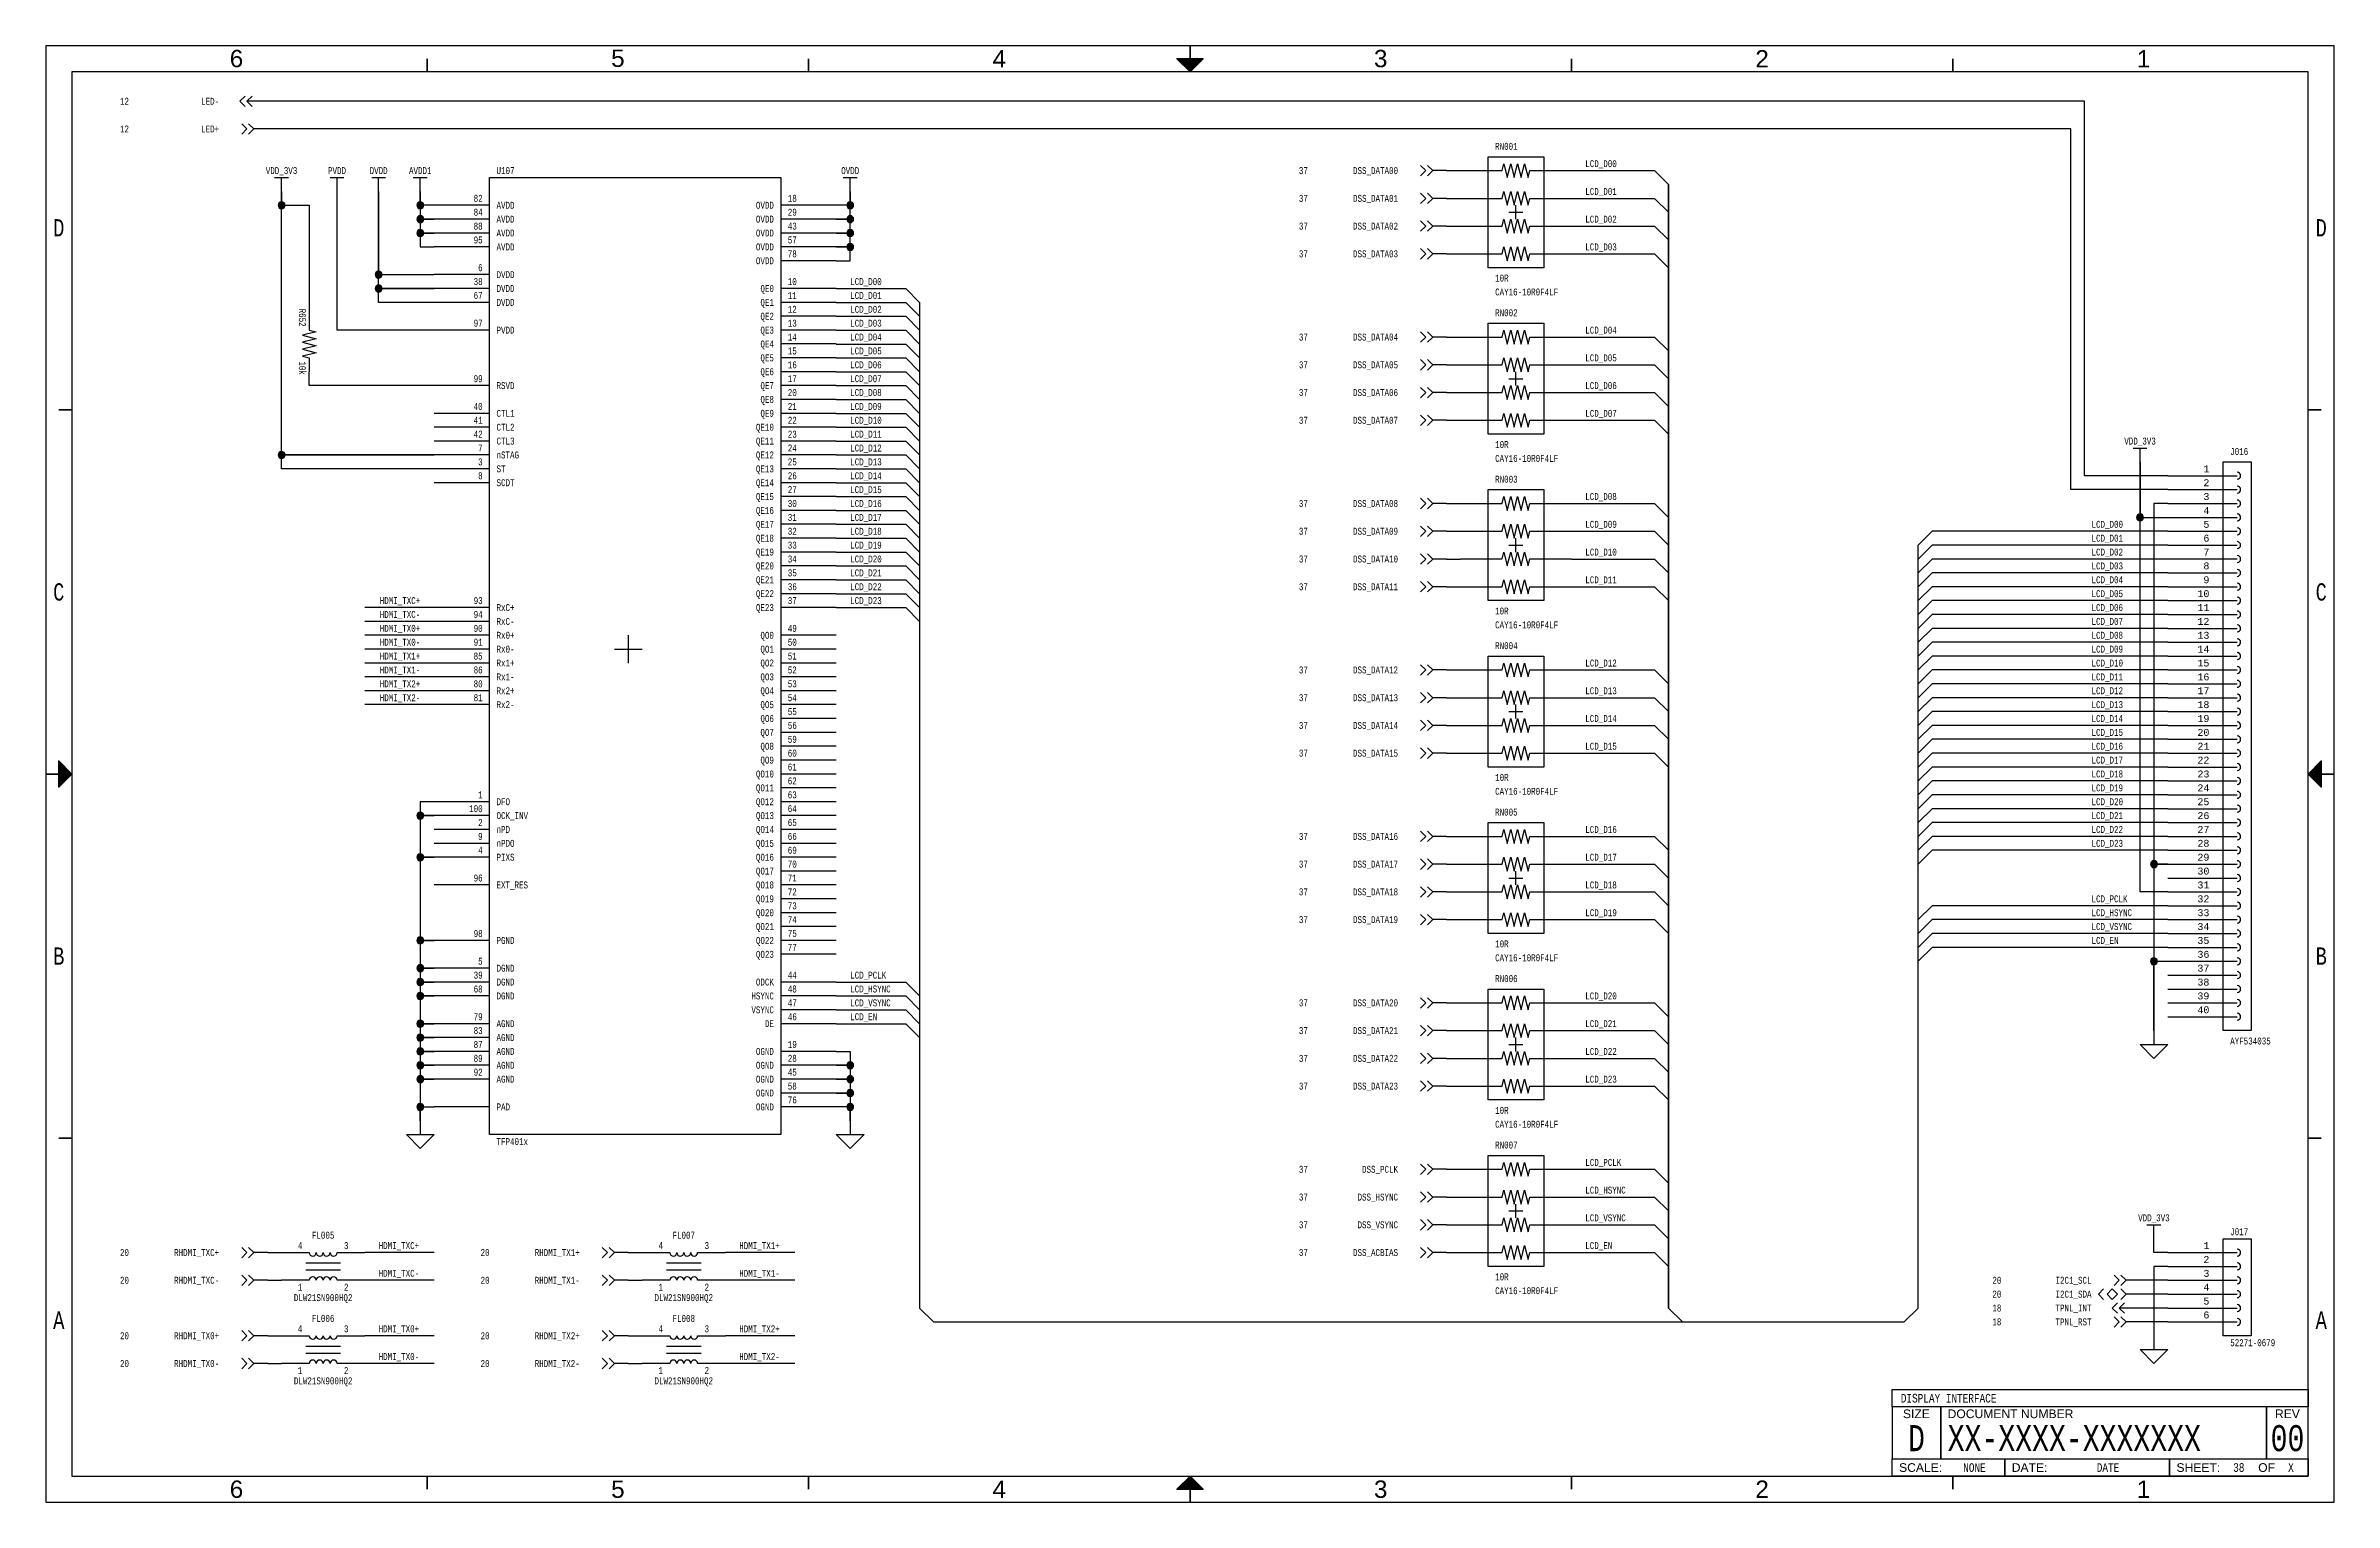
# Paper-space layout '38' of a CAD drawing. Header units: inches. Extents: x 0.2 to 16.8, y 0.2 to 10.8.
import ezdxf
from ezdxf.enums import TextEntityAlignment as Align

# ---------------------------------------------------------------- set-up
doc = ezdxf.new("R2010")
doc.units = ezdxf.units.IN
doc.header["$MEASUREMENT"] = 0
for name, color, linetype in [('BORDER', 13, 'Continuous'), ('COMPONENT', 14, 'Continuous'), ('SIGNAL', 84, 'Continuous'), ('TEXT', 252, 'Continuous')]:
    doc.layers.add(name, color=color, linetype=linetype)
doc.layers.add('BUS', color=5, linetype='Continuous', lineweight=30)
doc.styles.add('Monotxt', font='monotxt.shx')
doc.styles.add('Monotxt_75', font='monotxt.shx', dxfattribs={"width": 0.75})
doc.styles.get("Standard").update_dxf_attribs({"font": 'arial.ttf'})

psp = doc.layouts.new('38')

# ---------------------------------------------------------------- texts
at = {"layer": 'TEXT', "style": 'Monotxt_75', "width": 0.75}
for s, p in [('12', (0.85, 10.35)), ('LED-', (1.5, 10.35)), ('12', (0.85, 10.15)), ('LED+', (1.5, 10.15)), ('37', (9.35, 9.85)), ('DSS_DATA00', (10, 9.85)), ('37', (9.35, 9.65)), ('DSS_DATA01', (10, 9.65)), ('37', (9.35, 9.45)), ('DSS_DATA02', (10, 9.45)), ('37', (9.35, 9.25)), ('DSS_DATA03', (10, 9.25)), ('37', (9.35, 8.65)), ('DSS_DATA04', (10, 8.65)), ('37', (9.35, 8.45)), ('DSS_DATA05', (10, 8.45)), ('37', (9.35, 8.25)), ('DSS_DATA06', (10, 8.25)), ('37', (9.35, 8.05)), ('DSS_DATA07', (10, 8.05)), ('37', (9.35, 7.45)), ('DSS_DATA08', (10, 7.45)), ('37', (9.35, 7.25)), ('DSS_DATA09', (10, 7.25)), ('37', (9.35, 7.05)), ('DSS_DATA10', (10, 7.05)), ('HDMI_TXC+', (2.95, 6.75)), ('37', (9.35, 6.85)), ('DSS_DATA11', (10, 6.85)), ('HDMI_TXC-', (2.95, 6.65)), ('HDMI_TX0+', (2.95, 6.55)), ('HDMI_TX0-', (2.95, 6.45)), ('HDMI_TX1+', (2.95, 6.35)), ('HDMI_TX1-', (2.95, 6.25)), ('37', (9.35, 6.25)), ('DSS_DATA12', (10, 6.25)), ('HDMI_TX2+', (2.95, 6.15)), ('HDMI_TX2-', (2.95, 6.05)), ('37', (9.35, 6.05)), ('DSS_DATA13', (10, 6.05)), ('37', (9.35, 5.85)), ('DSS_DATA14', (10, 5.85)), ('37', (9.35, 5.65)), ('DSS_DATA15', (10, 5.65)), ('37', (9.35, 5.05)), ('DSS_DATA16', (10, 5.05)), ('37', (9.35, 4.85)), ('DSS_DATA17', (10, 4.85)), ('37', (9.35, 4.65)), ('DSS_DATA18', (10, 4.65)), ('37', (9.35, 4.45)), ('DSS_DATA19', (10, 4.45)), ('37', (9.35, 3.85)), ('DSS_DATA20', (10, 3.85)), ('37', (9.35, 3.65)), ('DSS_DATA21', (10, 3.65)), ('37', (9.35, 3.45)), ('DSS_DATA22', (10, 3.45)), ('37', (9.35, 3.25)), ('DSS_DATA23', (10, 3.25)), ('37', (9.35, 2.65)), ('DSS_PCLK', (10, 2.65)), ('37', (9.35, 2.45)), ('DSS_HSYNC', (10, 2.45)), ('37', (9.35, 2.25)), ('DSS_VSYNC', (10, 2.25)), ('20', (0.85, 2.05)), ('RHDMI_TXC+', (1.5, 2.05)), ('20', (3.45, 2.05)), ('RHDMI_TX1+', (4.1, 2.05)), ('37', (9.35, 2.05)), ('DSS_ACBIAS', (10, 2.05)), ('20', (0.85, 1.85)), ('RHDMI_TXC-', (1.5, 1.85)), ('20', (3.45, 1.85)), ('RHDMI_TX1-', (4.1, 1.85)), ('20', (14.35, 1.85)), ('I2C1_SCL', (15, 1.85)), ('20', (14.35, 1.75)), ('18', (14.35, 1.65)), ('TPNL_INT', (15, 1.65)), ('I2C1_SDA', (15, 1.75)), ('18', (14.35, 1.55)), ('TPNL_RST', (15, 1.55)), ('20', (0.85, 1.45)), ('RHDMI_TX0+', (1.5, 1.45)), ('20', (3.45, 1.45)), ('RHDMI_TX2+', (4.1, 1.45)), ('20', (0.85, 1.25)), ('RHDMI_TX0-', (1.5, 1.25)), ('20', (3.45, 1.25)), ('RHDMI_TX2-', (4.1, 1.25))]:
    psp.add_text(s, height=0.05, dxfattribs=at).set_placement(p, align=Align.MIDDLE_RIGHT)
for s, p in [('LCD_D00', (11.35, 9.9)), ('LCD_D01', (11.35, 9.7)), ('LCD_D02', (11.35, 9.5)), ('LCD_D03', (11.35, 9.3)), ('LCD_D00', (6.05, 9.05)), ('LCD_D01', (6.05, 8.95)), ('LCD_D02', (6.05, 8.85)), ('LCD_D03', (6.05, 8.75)), ('LCD_D04', (6.05, 8.65)), ('LCD_D04', (11.35, 8.7)), ('LCD_D05', (6.05, 8.55)), ('LCD_D06', (6.05, 8.45)), ('LCD_D05', (11.35, 8.5)), ('LCD_D07', (6.05, 8.35)), ('LCD_D08', (6.05, 8.25)), ('LCD_D06', (11.35, 8.3)), ('LCD_D09', (6.05, 8.15)), ('LCD_D07', (11.35, 8.1)), ('LCD_D10', (6.05, 8.05)), ('LCD_D11', (6.05, 7.95)), ('LCD_D12', (6.05, 7.85)), ('LCD_D13', (6.05, 7.75)), ('LCD_D14', (6.05, 7.65)), ('LCD_D15', (6.05, 7.55)), ('LCD_D16', (6.05, 7.45)), ('LCD_D08', (11.35, 7.5)), ('LCD_D17', (6.05, 7.35)), ('LCD_D18', (6.05, 7.25)), ('LCD_D09', (11.35, 7.3)), ('LCD_D00', (15, 7.3)), ('LCD_D19', (6.05, 7.15)), ('LCD_D10', (11.35, 7.1)), ('LCD_D01', (15, 7.2)), ('LCD_D02', (15, 7.1)), ('LCD_D20', (6.05, 7.05)), ('LCD_D21', (6.05, 6.95)), ('LCD_D03', (15, 7)), ('LCD_D22', (6.05, 6.85)), ('LCD_D23', (6.05, 6.75)), ('LCD_D11', (11.35, 6.9)), ('LCD_D04', (15, 6.9)), ('LCD_D05', (15, 6.8)), ('LCD_D06', (15, 6.7)), ('LCD_D07', (15, 6.6)), ('LCD_D08', (15, 6.5)), ('LCD_D12', (11.35, 6.3)), ('LCD_D09', (15, 6.4)), ('LCD_D10', (15, 6.3)), ('LCD_D13', (11.35, 6.1)), ('LCD_D11', (15, 6.2)), ('LCD_D12', (15, 6.1)), ('LCD_D13', (15, 6)), ('LCD_D14', (11.35, 5.9)), ('LCD_D14', (15, 5.9)), ('LCD_D15', (15, 5.8)), ('LCD_D15', (11.35, 5.7)), ('LCD_D16', (15, 5.7)), ('LCD_D17', (15, 5.6)), ('LCD_D18', (15, 5.5)), ('LCD_D19', (15, 5.4)), ('LCD_D20', (15, 5.3)), ('LCD_D16', (11.35, 5.1)), ('LCD_D21', (15, 5.2)), ('LCD_D22', (15, 5.1)), ('LCD_D23', (15, 5)), ('LCD_D17', (11.35, 4.9)), ('LCD_D18', (11.35, 4.7)), ('LCD_PCLK', (15, 4.6)), ('LCD_D19', (11.35, 4.5)), ('LCD_HSYNC', (15, 4.5)), ('LCD_VSYNC', (15, 4.4)), ('LCD_EN', (15, 4.3)), ('LCD_PCLK', (6.05, 4.05)), ('LCD_HSYNC', (6.05, 3.95)), ('LCD_VSYNC', (6.05, 3.85)), ('LCD_D20', (11.35, 3.9)), ('LCD_EN', (6.05, 3.75)), ('LCD_D21', (11.35, 3.7)), ('LCD_D22', (11.35, 3.5)), ('LCD_D23', (11.35, 3.3)), ('LCD_PCLK', (11.35, 2.7)), ('LCD_HSYNC', (11.35, 2.5)), ('LCD_VSYNC', (11.35, 2.3)), ('HDMI_TXC+', (2.65, 2.1)), ('HDMI_TX1+', (5.25, 2.1)), ('LCD_EN', (11.35, 2.1)), ('HDMI_TXC-', (2.65, 1.9)), ('HDMI_TX1-', (5.25, 1.9)), ('HDMI_TX0+', (2.65, 1.5)), ('HDMI_TX2+', (5.25, 1.5)), ('HDMI_TX0-', (2.65, 1.3)), ('HDMI_TX2-', (5.25, 1.3))]:
    psp.add_text(s, height=0.05, dxfattribs=at).set_placement(p, align=Align.MIDDLE_LEFT)
for s, p in [('VDD_3V3', (1.95, 9.825)), ('PVDD', (2.35, 9.825)), ('DVDD', (2.65, 9.825)), ('AVDD1', (2.95, 9.825)), ('OVDD', (6.05, 9.825)), ('VDD_3V3', (15.35, 7.875)), ('VDD_3V3', (15.45, 2.275))]:
    psp.add_text(s, height=0.05, dxfattribs=at).set_placement(p, align=Align.CENTER)

# ---------------------------------------------------------------- blocks, each defined once
blk = doc.blocks.new('ANSI B Frame')
at = {"layer": 'BORDER', "lineweight": 35}
h = blk.add_hatch(color=256, dxfattribs=at)
h.dxf.hatch_style = 1
h.paths.add_polyline_path([(8.59375, 10.65625), (8.5, 10.65625), (8.5, 10.5625)])
h.paths.add_polyline_path([(8.5, 10.5625), (8.5, 10.65625), (8.40625, 10.65625)])
h = blk.add_hatch(color=256, dxfattribs=at)
h.dxf.hatch_style = 1
h.paths.add_polyline_path([(0.34375, 5.59375), (0.34375, 5.5), (0.4375, 5.5)])
h.paths.add_polyline_path([(0.4375, 5.5), (0.34375, 5.5), (0.34375, 5.40625)])
h = blk.add_hatch(color=256, dxfattribs=at)
h.dxf.hatch_style = 1
h.paths.add_polyline_path([(16.65625, 5.59375), (16.65625, 5.5), (16.5625, 5.5)])
h.paths.add_polyline_path([(16.5625, 5.5), (16.65625, 5.5), (16.65625, 5.40625)])
h = blk.add_hatch(color=256, dxfattribs=at)
h.dxf.hatch_style = 1
h.paths.add_polyline_path([(8.59375, 0.34375), (8.5, 0.34375), (8.5, 0.4375)])
h.paths.add_polyline_path([(8.5, 0.4375), (8.5, 0.34375), (8.40625, 0.34375)])
at = {"layer": 'BORDER'}
for points in [[(0.25, 0.25), (16.75, 0.25), (16.75, 10.75), (0.25, 10.75)], [(0.4375, 0.4375), (16.5625, 0.4375), (16.5625, 10.5625), (0.4375, 10.5625)], [(13.5625, 1.0625), (16.5625, 1.0625), (16.5625, 0.9375), (13.5625, 0.9375)], [(13.5625, 0.9375), (13.5625, 0.5625), (13.9125, 0.5625), (13.9125, 0.9375), (13.9125, 0.5625), (16.2625, 0.5625), (16.2625, 0.9375), (16.2625, 0.5625), (16.5625, 0.5625), (16.5625, 0.9375)], [(16.5625, 0.4375), (15.5625, 0.4375), (15.5625, 0.5625), (15.5625, 0.4375), (14.375, 0.4375), (14.375, 0.5625), (14.375, 0.4375), (13.5625, 0.4375), (13.5625, 0.5625), (16.5625, 0.5625)]]:
    blk.add_lwpolyline(points, close=True, dxfattribs=at)
at = {"layer": 'BORDER', "lineweight": 35}
for points in [[(8.5, 10.5625), (8.5, 10.75)], [(3, 10.65625), (3, 10.5625)], [(5.75, 10.65625), (5.75, 10.5625)], [(11.25, 10.65625), (11.25, 10.5625)], [(14, 10.65625), (14, 10.5625)], [(0.34375, 8.125), (0.4375, 8.125)], [(16.65625, 8.125), (16.5625, 8.125)], [(0.4375, 5.5), (0.25, 5.5)], [(16.5625, 5.5), (16.75, 5.5)], [(0.34375, 2.875), (0.4375, 2.875)], [(16.65625, 2.875), (16.5625, 2.875)], [(3, 0.34375), (3, 0.4375)], [(5.75, 0.34375), (5.75, 0.4375)], [(8.5, 0.4375), (8.5, 0.25)], [(11.25, 0.34375), (11.25, 0.4375)], [(14, 0.34375), (14, 0.4375)]]:
    blk.add_lwpolyline(points, dxfattribs=at)
for points in [[(8.5, 10.5625), (8.59375, 10.65625), (8.40625, 10.65625)], [(0.4375, 5.5), (0.34375, 5.59375), (0.34375, 5.40625)], [(16.5625, 5.5), (16.65625, 5.59375), (16.65625, 5.40625)], [(8.5, 0.4375), (8.59375, 0.34375), (8.40625, 0.34375)]]:
    blk.add_lwpolyline(points, close=True, dxfattribs=at)
at = {"layer": 'BORDER', "style": 'Monotxt_75', "width": 0.75}
for s, p in [('D', (0.34375, 9.4375)), ('D', (16.65625, 9.4375)), ('C', (0.34375, 6.8125)), ('C', (16.65625, 6.8125)), ('B', (0.34375, 4.1875)), ('B', (16.65625, 4.1875)), ('A', (0.34375, 1.5625)), ('A', (16.65625, 1.5625))]:
    blk.add_text(s, height=0.125, dxfattribs=at).set_placement(p, align=Align.MIDDLE_CENTER)
at = {"layer": 'BORDER'}
for s, p in [('SIZE', (13.7375, 0.8875)), ('REV', (16.4125, 0.8875)), ('OF', (16.2625, 0.5))]:
    blk.add_text(s, height=0.0625, dxfattribs=at).set_placement(p, align=Align.MIDDLE_CENTER)
for s, p in [('DOCUMENT NUMBER', (13.9625, 0.8875)), ('SCALE:', (13.6125, 0.5)), ('DATE:', (14.425, 0.5)), ('SHEET:', (15.6125, 0.5))]:
    blk.add_text(s, height=0.0625, dxfattribs=at).set_placement(p, align=Align.MIDDLE_LEFT)
at = {"layer": 'BORDER', "flags": 8}
for tag, p in [('ZN6', (1.625, 10.65787)), ('ZN5', (4.375, 10.66009)), ('ZN4', (7.125, 10.65625)), ('ZN3', (9.875, 10.65796)), ('ZN2', (12.625, 10.65574)), ('ZN1', (15.375, 10.65574)), ('ZN6', (1.625, 0.34375)), ('ZN5', (4.375, 0.34375)), ('ZN4', (7.125, 0.34375)), ('ZN3', (9.875, 0.34375)), ('ZN2', (12.625, 0.34375)), ('ZN1', (15.375, 0.34375))]:
    blk.add_attdef(tag, text='', height=0.125, dxfattribs=at).set_placement(p, align=Align.MIDDLE_CENTER)
at = {"layer": 'TEXT', "style": 'Monotxt_75', "width": 0.75, "flags": 8}
for tag, height, p in [('DESRP', 0.0625, (13.625, 1)), ('DWG_NO', 0.1875, (13.9625, 0.7125))]:
    blk.add_attdef(tag, text='', height=height, dxfattribs=at).set_placement(p, align=Align.MIDDLE_LEFT)
for tag, height, p in [('SHTSZ', 0.1875, (13.7375, 0.7125)), ('REV', 0.1875, (16.4125, 0.7125)), ('SCALE', 0.0625, (14.15625, 0.5)), ('REVDATE', 0.0625, (15.11875, 0.5)), ('CURRSHT', 0.0625, (16.0625, 0.5)), ('LASTSHT', 0.0625, (16.4375, 0.5))]:
    blk.add_attdef(tag, text='', height=height, dxfattribs=at).set_placement(p, align=Align.MIDDLE_CENTER)
blk = doc.blocks.new('RES_ARRAY4')
for points in [[(-0.2, 0.15), (-0.05, 0.15), (-0.04375, 0.175), (-0.03125, 0.125), (-0.01875, 0.175), (-0.00625, 0.125), (0.00625, 0.175), (0.01875, 0.125), (0.03125, 0.175), (0.04375, 0.125), (0.05, 0.15), (0.2, 0.15)], [(-0.2, 0.05), (-0.05, 0.05), (-0.04375, 0.075), (-0.03125, 0.025), (-0.01875, 0.075), (-0.00625, 0.025), (0.00625, 0.075), (0.01875, 0.025), (0.03125, 0.075), (0.04375, 0.025), (0.05, 0.05), (0.2, 0.05)], [(-0.2, -0.05), (-0.05, -0.05), (-0.04375, -0.025), (-0.03125, -0.075), (-0.01875, -0.025), (-0.00625, -0.075), (0.00625, -0.025), (0.01875, -0.075), (0.03125, -0.025), (0.04375, -0.075), (0.05, -0.05), (0.2, -0.05)], [(-0.2, -0.15), (-0.05, -0.15), (-0.04375, -0.125), (-0.03125, -0.175), (-0.01875, -0.125), (-0.00625, -0.175), (0.00625, -0.125), (0.01875, -0.175), (0.03125, -0.125), (0.04375, -0.175), (0.05, -0.15), (0.2, -0.15)]]:
    blk.add_lwpolyline(points)
blk.add_lwpolyline([(-0.1, 0.2), (0.1, 0.2), (0.1, -0.2), (-0.1, -0.2)], close=True)
at = {"color": 7}
for points in [[(-0.025, 0), (0, 0), (0, 0.025)], [(0, -0.025), (0, 0), (0.025, 0)]]:
    blk.add_lwpolyline(points, dxfattribs=at)
at = {"layer": 'TEXT', "style": 'Monotxt_75', "width": 0.75, "flags": 8}
blk.add_attdef('REF', (-0.075, 0.225), '', height=0.025, dxfattribs=at)
for tag, p in [('VALUE', (-0.075, -0.225)), ('MFGPN', (-0.075, -0.275))]:
    blk.add_attdef(tag, text='', height=0.025, dxfattribs=at).set_placement(p, align=Align.TOP_LEFT)
blk = doc.blocks.new('FROM_CONN')
for points in [[(0, 0), (0.05, 0)], [(0.06875, 0.01875), (0.05, 0), (0.06875, -0.01875)], [(0.09375, 0.01875), (0.075, 0), (0.09375, -0.01875)]]:
    blk.add_lwpolyline(points)
blk = doc.blocks.new('TO_CONN')
for points in [[(0, 0), (0.075, 0)], [(0.05625, 0.01875), (0.075, 0), (0.05625, -0.01875)], [(0.08125, 0.01875), (0.1, 0), (0.08125, -0.01875)]]:
    blk.add_lwpolyline(points)
blk = doc.blocks.new('HEADER_1X40')
blk.add_lwpolyline([(-0.05, 1.025), (0.05, 1.025), (0.05, -1.025), (-0.05, -1.025)], close=True)
for points in [[(-0.25, 0.975), (0, 0.975)], [(-0.25, 0.925), (0, 0.925)], [(-0.25, 0.875), (0, 0.875)], [(-0.25, 0.825), (0, 0.825)], [(-0.25, 0.775), (0, 0.775)], [(-0.25, 0.725), (0, 0.725)], [(-0.25, 0.675), (0, 0.675)], [(-0.25, 0.625), (0, 0.625)], [(-0.25, 0.575), (0, 0.575)], [(-0.25, 0.525), (0, 0.525)], [(-0.25, 0.475), (0, 0.475)], [(-0.25, 0.425), (0, 0.425)], [(-0.25, 0.375), (0, 0.375)], [(-0.25, 0.325), (0, 0.325)], [(-0.25, 0.275), (0, 0.275)], [(-0.25, 0.225), (0, 0.225)], [(-0.25, 0.175), (0, 0.175)], [(-0.25, 0.125), (0, 0.125)], [(-0.25, 0.075), (0, 0.075)], [(-0.25, 0.025), (0, 0.025)], [(-0.25, -0.025), (0, -0.025)], [(-0.25, -0.075), (0, -0.075)], [(-0.25, -0.125), (0, -0.125)], [(-0.25, -0.175), (0, -0.175)], [(-0.25, -0.225), (0, -0.225)], [(-0.25, -0.275), (0, -0.275)], [(-0.25, -0.325), (0, -0.325)], [(-0.25, -0.375), (0, -0.375)], [(-0.25, -0.425), (0, -0.425)], [(-0.25, -0.475), (0, -0.475)], [(-0.25, -0.525), (0, -0.525)], [(-0.25, -0.575), (0, -0.575)], [(-0.25, -0.625), (0, -0.625)], [(-0.25, -0.675), (0, -0.675)], [(-0.25, -0.725), (0, -0.725)], [(-0.25, -0.775), (0, -0.775)], [(-0.25, -0.825), (0, -0.825)], [(-0.25, -0.875), (0, -0.875)], [(-0.25, -0.925), (0, -0.925)], [(-0.25, -0.975), (0, -0.975)]]:
    blk.add_lwpolyline(points)
for centre in [(0, 0.975), (0, 0.925), (0, 0.875), (0, 0.825), (0, 0.775), (0, 0.725), (0, 0.675), (0, 0.625), (0, 0.575), (0, 0.525), (0, 0.475), (0, 0.425), (0, 0.375), (0, 0.325), (0, 0.275), (0, 0.225), (0, 0.175), (0, 0.125), (0, 0.075), (0, 0.025), (0, -0.025), (0, -0.075), (0, -0.125), (0, -0.175), (0, -0.225), (0, -0.275), (0, -0.325), (0, -0.375), (0, -0.425), (0, -0.475), (0, -0.525), (0, -0.575), (0, -0.625), (0, -0.675), (0, -0.725), (0, -0.775), (0, -0.825), (0, -0.875), (0, -0.925), (0, -0.975)]:
    blk.add_arc(centre, 0.0125, 270, 90)
at = {"layer": 'TEXT', "style": 'Monotxt'}
for s, p in [('1', (-0.1, 0.9875)), ('3', (-0.1, 0.8875)), ('2', (-0.1, 0.9375)), ('4', (-0.1, 0.8375)), ('5', (-0.1, 0.7875)), ('6', (-0.1, 0.7375)), ('8', (-0.1, 0.6375)), ('7', (-0.1, 0.6875)), ('9', (-0.1, 0.5875)), ('10', (-0.1, 0.5375)), ('11', (-0.1, 0.4875)), ('12', (-0.1, 0.4375)), ('13', (-0.1, 0.3875)), ('14', (-0.1, 0.3375)), ('15', (-0.1, 0.2875)), ('16', (-0.1, 0.2375)), ('17', (-0.1, 0.1875)), ('18', (-0.1, 0.1375)), ('19', (-0.1, 0.0875)), ('20', (-0.1, 0.0375)), ('21', (-0.1, -0.0125)), ('22', (-0.1, -0.0625)), ('23', (-0.1, -0.1125)), ('24', (-0.1, -0.1625)), ('25', (-0.1, -0.2125)), ('26', (-0.1, -0.2625)), ('27', (-0.1, -0.3125)), ('28', (-0.1, -0.3625)), ('29', (-0.1, -0.4125)), ('30', (-0.1, -0.4625)), ('31', (-0.1, -0.5125)), ('32', (-0.1, -0.5625)), ('33', (-0.1, -0.6125)), ('34', (-0.1, -0.6625)), ('35', (-0.1, -0.7125)), ('36', (-0.1, -0.7625)), ('37', (-0.1, -0.8125)), ('38', (-0.1, -0.8625)), ('39', (-0.1, -0.9125)), ('40', (-0.1, -0.9625))]:
    blk.add_text(s, height=0.025, dxfattribs=at).set_placement(p, align=Align.RIGHT)
at = {"layer": 'TEXT', "style": 'Monotxt_75', "width": 0.75, "flags": 8}
blk.add_attdef('REF', (-0.025, 1.05), '', height=0.025, dxfattribs=at)
blk.add_attdef('CMP', text='', height=0.025, dxfattribs=at).set_placement((-0.025, -1.05), align=Align.TOP_LEFT)
blk = doc.blocks.new('FLOAT_GND')
blk.add_lwpolyline([(0, 0), (0, -0.05)])
blk.add_lwpolyline([(-0.05, -0.05), (0.05, -0.05), (0, -0.1)], close=True)
blk = doc.blocks.new('SUPPLY_BUS')
for points in [[(0, 0), (0.05, 0)], [(0.05, 0.025), (0.05, -0.025)]]:
    blk.add_lwpolyline(points)
blk = doc.blocks.new('CONNECT')
blk.add_hatch(color=256).paths.add_polyline_path([(0.0125, 0, 1), (-0.0125, 0, 1)])
blk.add_circle((0, 0), 0.0125)
blk = doc.blocks.new('TFP401x')
blk.add_lwpolyline([(-1, 3.4), (1.1, 3.4), (1.1, -3.5), (-1, -3.5)], close=True)
for points in [[(-1, 3.2), (-1.4, 3.2)], [(1.5, 3.2), (1.1, 3.2)], [(-1, 3.1), (-1.4, 3.1)], [(-1, 3), (-1.4, 3)], [(1.5, 3.1), (1.1, 3.1)], [(1.5, 3), (1.1, 3)], [(-1, 2.9), (-1.4, 2.9)], [(1.5, 2.9), (1.1, 2.9)], [(-1, 2.7), (-1.4, 2.7)], [(1.5, 2.8), (1.1, 2.8)], [(-1, 2.6), (-1.4, 2.6)], [(-1, 2.5), (-1.4, 2.5)], [(1.5, 2.6), (1.1, 2.6)], [(1.5, 2.5), (1.1, 2.5)], [(1.5, 2.4), (1.1, 2.4)], [(-1, 2.3), (-1.4, 2.3)], [(1.5, 2.3), (1.1, 2.3)], [(1.5, 2.2), (1.1, 2.2)], [(1.5, 2.1), (1.1, 2.1)], [(1.5, 2), (1.1, 2)], [(-1, 1.9), (-1.4, 1.9)], [(1.5, 1.9), (1.1, 1.9)], [(-1, 1.7), (-1.4, 1.7)], [(1.5, 1.8), (1.1, 1.8)], [(1.5, 1.7), (1.1, 1.7)], [(-1, 1.6), (-1.4, 1.6)], [(-1, 1.5), (-1.4, 1.5)], [(1.5, 1.6), (1.1, 1.6)], [(1.5, 1.5), (1.1, 1.5)], [(-1, 1.4), (-1.4, 1.4)], [(1.5, 1.4), (1.1, 1.4)], [(-1, 1.3), (-1.4, 1.3)], [(-1, 1.2), (-1.4, 1.2)], [(1.5, 1.3), (1.1, 1.3)], [(1.5, 1.2), (1.1, 1.2)], [(1.5, 1.1), (1.1, 1.1)], [(1.5, 1), (1.1, 1)], [(1.5, 0.9), (1.1, 0.9)], [(1.5, 0.8), (1.1, 0.8)], [(1.5, 0.7), (1.1, 0.7)], [(1.5, 0.6), (1.1, 0.6)], [(1.5, 0.5), (1.1, 0.5)], [(1.5, 0.4), (1.1, 0.4)], [(-1, 0.3), (-1.4, 0.3)], [(-1, 0.2), (-1.4, 0.2)], [(1.5, 0.3), (1.1, 0.3)], [(-1, 0.1), (-1.4, 0.1)], [(-1, 0), (-1.4, 0)], [(1.5, 0.1), (1.1, 0.1)], [(1.5, 0), (1.1, 0)], [(-1, -0.1), (-1.4, -0.1)], [(1.5, -0.1), (1.1, -0.1)], [(-1, -0.2), (-1.4, -0.2)], [(-1, -0.3), (-1.4, -0.3)], [(1.5, -0.2), (1.1, -0.2)], [(1.5, -0.3), (1.1, -0.3)], [(-1, -0.4), (-1.4, -0.4)], [(1.5, -0.4), (1.1, -0.4)], [(1.5, -0.5), (1.1, -0.5)], [(1.5, -0.6), (1.1, -0.6)], [(1.5, -0.7), (1.1, -0.7)], [(1.5, -0.8), (1.1, -0.8)], [(1.5, -0.9), (1.1, -0.9)], [(-1, -1.1), (-1.4, -1.1)], [(1.5, -1), (1.1, -1)], [(1.5, -1.1), (1.1, -1.1)], [(-1, -1.2), (-1.4, -1.2)], [(-1, -1.3), (-1.4, -1.3)], [(1.5, -1.2), (1.1, -1.2)], [(1.5, -1.3), (1.1, -1.3)], [(-1, -1.4), (-1.4, -1.4)], [(1.5, -1.4), (1.1, -1.4)], [(-1, -1.5), (-1.4, -1.5)], [(1.5, -1.5), (1.1, -1.5)], [(1.5, -1.6), (1.1, -1.6)], [(-1, -1.7), (-1.4, -1.7)], [(1.5, -1.7), (1.1, -1.7)], [(1.5, -1.8), (1.1, -1.8)], [(1.5, -1.9), (1.1, -1.9)], [(-1, -2.1), (-1.4, -2.1)], [(1.5, -2), (1.1, -2)], [(1.5, -2.1), (1.1, -2.1)], [(-1, -2.3), (-1.4, -2.3)], [(1.5, -2.2), (1.1, -2.2)], [(-1, -2.4), (-1.4, -2.4)], [(1.5, -2.4), (1.1, -2.4)], [(-1, -2.5), (-1.4, -2.5)], [(1.5, -2.5), (1.1, -2.5)], [(1.5, -2.6), (1.1, -2.6)], [(-1, -2.7), (-1.4, -2.7)], [(-1, -2.8), (-1.4, -2.8)], [(1.5, -2.7), (1.1, -2.7)], [(-1, -2.9), (-1.4, -2.9)], [(1.5, -2.9), (1.1, -2.9)], [(-1, -3), (-1.4, -3)], [(-1, -3.1), (-1.4, -3.1)], [(1.5, -3), (1.1, -3)], [(1.5, -3.1), (1.1, -3.1)], [(-1, -3.3), (-1.4, -3.3)], [(1.5, -3.2), (1.1, -3.2)], [(1.5, -3.3), (1.1, -3.3)]]:
    blk.add_lwpolyline(points)
at = {"color": 7}
for points in [[(-0.1, 0), (0, 0), (0, -0.1)], [(0, 0.1), (0, 0), (0.1, 0)]]:
    blk.add_lwpolyline(points, dxfattribs=at)
at = {"layer": 'TEXT', "style": 'Monotxt_75', "width": 0.75}
for s, p in [('82', (-1.05, 3.225)), ('84', (-1.05, 3.125)), ('88', (-1.05, 3.025)), ('95', (-1.05, 2.925)), ('38', (-1.05, 2.625)), ('6', (-1.05, 2.725)), ('67', (-1.05, 2.525)), ('97', (-1.05, 2.325)), ('99', (-1.05, 1.925)), ('40', (-1.05, 1.725)), ('41', (-1.05, 1.625)), ('42', (-1.05, 1.525)), ('3', (-1.05, 1.325)), ('7', (-1.05, 1.425)), ('8', (-1.05, 1.225)), ('93', (-1.05, 0.325)), ('94', (-1.05, 0.225)), ('90', (-1.05, 0.125)), ('91', (-1.05, 0.025)), ('85', (-1.05, -0.075)), ('86', (-1.05, -0.175)), ('80', (-1.05, -0.275)), ('81', (-1.05, -0.375)), ('100', (-1.05, -1.175)), ('1', (-1.05, -1.075)), ('2', (-1.05, -1.275)), ('4', (-1.05, -1.475)), ('9', (-1.05, -1.375)), ('96', (-1.05, -1.675)), ('98', (-1.05, -2.075)), ('5', (-1.05, -2.275)), ('39', (-1.05, -2.375)), ('68', (-1.05, -2.475)), ('79', (-1.05, -2.675)), ('83', (-1.05, -2.775)), ('87', (-1.05, -2.875)), ('89', (-1.05, -2.975)), ('92', (-1.05, -3.075))]:
    blk.add_text(s, height=0.05, dxfattribs=at).set_placement(p, align=Align.RIGHT)
for s, p in [('AVDD', (-0.95, 3.2)), ('AVDD', (-0.95, 3.1)), ('AVDD', (-0.95, 3)), ('AVDD', (-0.95, 2.9)), ('DVDD', (-0.95, 2.7)), ('DVDD', (-0.95, 2.6)), ('DVDD', (-0.95, 2.5)), ('PVDD', (-0.95, 2.3)), ('RSVD', (-0.95, 1.9)), ('CTL1', (-0.95, 1.7)), ('CTL2', (-0.95, 1.6)), ('CTL3', (-0.95, 1.5)), ('ST', (-0.95, 1.3)), ('nSTAG', (-0.95, 1.4)), ('SCDT', (-0.95, 1.2)), ('RxC+', (-0.95, 0.3)), ('RxC-', (-0.95, 0.2)), ('Rx0+', (-0.95, 0.1)), ('Rx0-', (-0.95, 0)), ('Rx1+', (-0.95, -0.1)), ('Rx1-', (-0.95, -0.2)), ('Rx2+', (-0.95, -0.3)), ('Rx2-', (-0.95, -0.4)), ('DFO', (-0.95, -1.1)), ('OCK_INV', (-0.95, -1.2)), ('nPD', (-0.95, -1.3)), ('PIXS', (-0.95, -1.5)), ('nPDO', (-0.95, -1.4)), ('EXT_RES', (-0.95, -1.7)), ('PGND', (-0.95, -2.1)), ('DGND', (-0.95, -2.3)), ('DGND', (-0.95, -2.4)), ('DGND', (-0.95, -2.5)), ('AGND', (-0.95, -2.7)), ('AGND', (-0.95, -2.8)), ('AGND', (-0.95, -2.9)), ('AGND', (-0.95, -3)), ('AGND', (-0.95, -3.1)), ('PAD', (-0.95, -3.3))]:
    blk.add_text(s, height=0.05, dxfattribs=at).set_placement(p, align=Align.MIDDLE_LEFT)
for s, p in [('OVDD', (1.05, 3.2)), ('OVDD', (1.05, 3.1)), ('OVDD', (1.05, 3)), ('OVDD', (1.05, 2.9)), ('OVDD', (1.05, 2.8)), ('QE0', (1.05, 2.6)), ('QE1', (1.05, 2.5)), ('QE2', (1.05, 2.4)), ('QE3', (1.05, 2.3)), ('QE4', (1.05, 2.2)), ('QE5', (1.05, 2.1)), ('QE6', (1.05, 2)), ('QE7', (1.05, 1.9)), ('QE8', (1.05, 1.8)), ('QE9', (1.05, 1.7)), ('QE10', (1.05, 1.6)), ('QE11', (1.05, 1.5)), ('QE12', (1.05, 1.4)), ('QE13', (1.05, 1.3)), ('QE14', (1.05, 1.2)), ('QE15', (1.05, 1.1)), ('QE16', (1.05, 1)), ('QE17', (1.05, 0.9)), ('QE18', (1.05, 0.8)), ('QE19', (1.05, 0.7)), ('QE20', (1.05, 0.6)), ('QE21', (1.05, 0.5)), ('QE22', (1.05, 0.4)), ('QE23', (1.05, 0.3)), ('QO0', (1.05, 0.1)), ('QO1', (1.05, 0)), ('QO2', (1.05, -0.1)), ('QO3', (1.05, -0.2)), ('QO4', (1.05, -0.3)), ('QO5', (1.05, -0.4)), ('QO6', (1.05, -0.5)), ('QO7', (1.05, -0.6)), ('QO8', (1.05, -0.7)), ('QO9', (1.05, -0.8)), ('QO10', (1.05, -0.9)), ('QO11', (1.05, -1)), ('QO12', (1.05, -1.1)), ('QO13', (1.05, -1.2)), ('QO14', (1.05, -1.3)), ('QO15', (1.05, -1.4)), ('QO16', (1.05, -1.5)), ('QO17', (1.05, -1.6)), ('QO18', (1.05, -1.7)), ('QO19', (1.05, -1.8)), ('QO20', (1.05, -1.9)), ('QO21', (1.05, -2)), ('QO22', (1.05, -2.1)), ('QO23', (1.05, -2.2)), ('HSYNC', (1.05, -2.5)), ('ODCK', (1.05, -2.4)), ('VSYNC', (1.05, -2.6)), ('DE', (1.05, -2.7)), ('OGND', (1.05, -2.9)), ('OGND', (1.05, -3)), ('OGND', (1.05, -3.1)), ('OGND', (1.05, -3.2)), ('OGND', (1.05, -3.3))]:
    blk.add_text(s, height=0.05, dxfattribs=at).set_placement(p, align=Align.MIDDLE_RIGHT)
for s, p in [('18', (1.15, 3.225)), ('29', (1.15, 3.125)), ('43', (1.15, 3.025)), ('57', (1.15, 2.925)), ('78', (1.15, 2.825)), ('10', (1.15, 2.625)), ('11', (1.15, 2.525)), ('12', (1.15, 2.425)), ('13', (1.15, 2.325)), ('14', (1.15, 2.225)), ('15', (1.15, 2.125)), ('16', (1.15, 2.025)), ('17', (1.15, 1.925)), ('20', (1.15, 1.825)), ('21', (1.15, 1.725)), ('22', (1.15, 1.625)), ('23', (1.15, 1.525)), ('24', (1.15, 1.425)), ('25', (1.15, 1.325)), ('26', (1.15, 1.225)), ('27', (1.15, 1.125)), ('30', (1.15, 1.025)), ('31', (1.15, 0.925)), ('32', (1.15, 0.825)), ('33', (1.15, 0.725)), ('34', (1.15, 0.625)), ('35', (1.15, 0.525)), ('36', (1.15, 0.425)), ('37', (1.15, 0.325)), ('49', (1.15, 0.125)), ('50', (1.15, 0.025)), ('51', (1.15, -0.075)), ('52', (1.15, -0.175)), ('53', (1.15, -0.275)), ('54', (1.15, -0.375)), ('55', (1.15, -0.475)), ('56', (1.15, -0.575)), ('59', (1.15, -0.675)), ('60', (1.15, -0.775)), ('61', (1.15, -0.875)), ('62', (1.15, -0.975)), ('63', (1.15, -1.075)), ('64', (1.15, -1.175)), ('65', (1.15, -1.275)), ('66', (1.15, -1.375)), ('69', (1.15, -1.475)), ('70', (1.15, -1.575)), ('71', (1.15, -1.675)), ('72', (1.15, -1.775)), ('73', (1.15, -1.875)), ('74', (1.15, -1.975)), ('75', (1.15, -2.075)), ('77', (1.15, -2.175)), ('44', (1.15, -2.375)), ('48', (1.15, -2.475)), ('47', (1.15, -2.575)), ('46', (1.15, -2.675)), ('19', (1.15, -2.875)), ('28', (1.15, -2.975)), ('45', (1.15, -3.075)), ('58', (1.15, -3.175)), ('76', (1.15, -3.275))]:
    blk.add_text(s, height=0.05, dxfattribs=at).set_placement(p)
blk.add_text('TFP401x', height=0.05, dxfattribs=at).set_placement((-0.95, -3.525), align=Align.TOP_LEFT)
at = {"layer": 'TEXT', "style": 'Monotxt_75', "width": 0.75, "flags": 8}
blk.add_attdef('REFNO', (-0.95, 3.425), '', height=0.05, dxfattribs=at)
blk = doc.blocks.new('RES')
blk.add_lwpolyline([(-0.2, 0), (-0.1, 0), (-0.0875, 0.05), (-0.0625, -0.05), (-0.0375, 0.05), (-0.0125, -0.05), (0.0125, 0.05), (0.0375, -0.05), (0.0625, 0.05), (0.0875, -0.05), (0.1, 0), (0.2, 0)])
at = {"layer": 'TEXT', "style": 'Monotxt_75', "width": 0.75, "flags": 8}
blk.add_attdef('REFID', text='', height=0.05, dxfattribs=at).set_placement((-0.125, -0.025), align=Align.TOP_RIGHT)
blk.add_attdef('VALUE', text='', height=0.05, dxfattribs=at).set_placement((0.125, -0.025), align=Align.TOP_LEFT)
blk = doc.blocks.new('CMC')
for points in [[(-0.3, 0.1), (-0.1, 0.1, 1), (-0.05, 0.1, 1), (0, 0.1, 1), (0.05, 0.1, 1), (0.1, 0.1), (0.3, 0.1)], [(0.3, -0.1), (0.1, -0.1, 1), (0.05, -0.1, 1), (0, -0.1, 1), (-0.05, -0.1, 1), (-0.1, -0.1), (-0.3, -0.1)]]:
    blk.add_lwpolyline(points, format="xyb")
for points in [[(-0.125, 0.025), (0.125, 0.025)], [(-0.125, -0.025), (0.125, -0.025)]]:
    blk.add_lwpolyline(points)
at = {"layer": 'TEXT', "style": 'Monotxt_75', "width": 0.75, "flags": 8}
blk.add_attdef('L2-1', text='', height=0.05, dxfattribs=at).set_placement((-0.15, 0.125), align=Align.RIGHT)
blk.add_attdef('REFID', text='', height=0.05, dxfattribs=at).set_placement((0, 0.2), align=Align.CENTER)
blk.add_attdef('L2-2', (0.15, 0.125), '', height=0.05, dxfattribs=at)
blk.add_attdef('L1-1', text='', height=0.05, dxfattribs=at).set_placement((-0.15, -0.125), align=Align.TOP_RIGHT)
blk.add_attdef('L1-2', text='', height=0.05, dxfattribs=at).set_placement((0.15, -0.125), align=Align.TOP_LEFT)
blk.add_attdef('MFGPN', text='', height=0.05, dxfattribs=at).set_placement((0, -0.2), align=Align.TOP_CENTER)
blk = doc.blocks.new('HEADER_1X6')
blk.add_lwpolyline([(-0.1, 0.35), (0.1, 0.35), (0.1, -0.35), (-0.1, -0.35)], close=True)
for points in [[(-0.5, 0.25), (0, 0.25)], [(-0.5, 0.15), (0, 0.15)], [(-0.5, 0.05), (0, 0.05)], [(-0.5, -0.05), (0, -0.05)], [(-0.5, -0.15), (0, -0.15)], [(-0.5, -0.25), (0, -0.25)]]:
    blk.add_lwpolyline(points)
for centre in [(0, 0.25), (0, 0.15), (0, 0.05), (0, -0.05), (0, -0.15), (0, -0.25)]:
    blk.add_arc(centre, 0.025, 270, 90)
at = {"layer": 'TEXT', "style": 'Monotxt'}
for s, p in [('1', (-0.2, 0.275)), ('2', (-0.2, 0.175)), ('4', (-0.2, -0.025)), ('3', (-0.2, 0.075)), ('5', (-0.2, -0.125)), ('6', (-0.2, -0.225))]:
    blk.add_text(s, height=0.05, dxfattribs=at).set_placement(p, align=Align.RIGHT)
at = {"layer": 'TEXT', "style": 'Monotxt_75', "width": 0.75, "flags": 8}
blk.add_attdef('REFNO', (-0.05, 0.375), '', height=0.05, dxfattribs=at)
blk.add_attdef('MFGPN', text='', height=0.05, dxfattribs=at).set_placement((-0.05, -0.375), align=Align.TOP_LEFT)
blk = doc.blocks.new('BIDIR_CONN')
for points in [[(0, 0), (0.05, 0)], [(0.06875, 0.01875), (0.05, 0), (0.06875, -0.01875)], [(0.13125, 0.01875), (0.15, 0), (0.13125, -0.01875)]]:
    blk.add_lwpolyline(points)
blk.add_lwpolyline([(0.1, 0.01875), (0.08125, 0), (0.1, -0.01875), (0.11875, 0)], close=True)

# ---------------------------------------------------------------- linework, layer by layer
at = {"layer": 'BUS'}
psp.add_lwpolyline([(6.55, 8.9), (6.55, 1.65), (6.65, 1.55), (12.05, 1.55), (11.95, 1.65), (11.95, 9.75), (11.95, 1.65), (12.05, 1.55), (13.65, 1.55), (13.75, 1.65), (13.75, 7.15)], dxfattribs=at)
at = {"layer": 'SIGNAL'}
for points in [[(15.55, 7.65), (14.95, 7.65), (14.95, 10.35), (1.85, 10.35)], [(15.55, 7.55), (14.85, 7.55), (14.85, 10.15), (1.85, 10.15)], [(10.35, 9.85), (10.45, 9.85)], [(11.25, 9.85), (11.85, 9.85), (11.95, 9.75)], [(3.05, 7.7), (1.95, 7.7), (1.95, 7.8), (3.05, 7.8), (1.975, 7.8), (1.95, 7.825), (1.95, 9.7), (1.95, 9.6), (2.15, 9.6), (2.15, 8.8)], [(3.05, 8.7), (2.35, 8.7), (2.35, 9.7)], [(3.05, 8.9), (2.65, 8.9), (2.65, 9), (3.05, 9), (2.675, 9), (2.65, 9.025), (2.65, 9.7), (2.65, 9.1), (3.05, 9.1)], [(3.05, 9.6), (2.95, 9.6), (2.95, 9.7), (2.95, 9.525), (2.975, 9.5), (3.05, 9.5), (2.95, 9.5), (2.95, 9.425), (2.975, 9.4), (3.05, 9.4), (2.95, 9.4), (2.95, 9.3), (3.05, 9.3)], [(5.95, 9.2), (6.05, 9.2), (6.05, 9.3), (5.95, 9.3), (6.025, 9.3), (6.05, 9.325), (6.05, 9.4), (5.95, 9.4), (6.025, 9.4), (6.05, 9.425), (6.05, 9.5), (5.95, 9.5), (6.025, 9.5), (6.05, 9.525), (6.05, 9.7), (6.05, 9.6), (5.95, 9.6)], [(10.35, 9.65), (10.45, 9.65)], [(11.25, 9.65), (11.85, 9.65), (11.95, 9.55)], [(10.35, 9.45), (10.45, 9.45)], [(11.25, 9.45), (11.85, 9.45), (11.95, 9.35)], [(10.35, 9.25), (10.45, 9.25)], [(11.25, 9.25), (11.85, 9.25), (11.95, 9.15)], [(5.95, 9), (6.45, 9), (6.55, 8.9)], [(5.95, 8.9), (6.45, 8.9), (6.55, 8.8)], [(5.95, 8.8), (6.45, 8.8), (6.55, 8.7)], [(5.95, 8.7), (6.45, 8.7), (6.55, 8.6)], [(5.95, 8.6), (6.45, 8.6), (6.55, 8.5)], [(10.35, 8.65), (10.45, 8.65)], [(11.25, 8.65), (11.85, 8.65), (11.95, 8.55)], [(5.95, 8.5), (6.45, 8.5), (6.55, 8.4)], [(10.35, 8.45), (10.45, 8.45)], [(11.25, 8.45), (11.85, 8.45), (11.95, 8.35)], [(3.05, 8.3), (2.15, 8.3), (2.15, 8.4)], [(5.95, 8.4), (6.45, 8.4), (6.55, 8.3)], [(5.95, 8.3), (6.45, 8.3), (6.55, 8.2)], [(10.35, 8.25), (10.45, 8.25)], [(11.25, 8.25), (11.85, 8.25), (11.95, 8.15)], [(5.95, 8.2), (6.45, 8.2), (6.55, 8.1)], [(5.95, 8.1), (6.45, 8.1), (6.55, 8)], [(5.95, 8), (6.45, 8), (6.55, 7.9)], [(10.35, 8.05), (10.45, 8.05)], [(11.25, 8.05), (11.85, 8.05), (11.95, 7.95)], [(5.95, 7.9), (6.45, 7.9), (6.55, 7.8)], [(5.95, 7.8), (6.45, 7.8), (6.55, 7.7)], [(5.95, 7.7), (6.45, 7.7), (6.55, 7.6)], [(5.95, 7.6), (6.45, 7.6), (6.55, 7.5)], [(15.55, 4.65), (15.35, 4.65), (15.35, 7.75), (15.35, 7.35), (15.55, 7.35)], [(5.95, 7.5), (6.45, 7.5), (6.55, 7.4)], [(10.35, 7.45), (10.45, 7.45)], [(11.25, 7.45), (11.85, 7.45), (11.95, 7.35)], [(15.55, 7.45), (15.45, 7.45), (15.45, 4.85), (15.55, 4.85), (15.475, 4.85), (15.45, 4.825), (15.45, 3.65), (15.45, 4.15), (15.55, 4.15)], [(5.95, 7.4), (6.45, 7.4), (6.55, 7.3)], [(5.95, 7.3), (6.45, 7.3), (6.55, 7.2)], [(5.95, 7.2), (6.45, 7.2), (6.55, 7.1)], [(5.95, 7.1), (6.45, 7.1), (6.55, 7)], [(10.35, 7.25), (10.45, 7.25)], [(11.25, 7.25), (11.85, 7.25), (11.95, 7.15)], [(15.55, 7.25), (13.85, 7.25), (13.75, 7.15)], [(15.55, 7.15), (13.85, 7.15), (13.75, 7.05)], [(5.95, 7), (6.45, 7), (6.55, 6.9)], [(10.35, 7.05), (10.45, 7.05)], [(11.25, 7.05), (11.85, 7.05), (11.95, 6.95)], [(15.55, 7.05), (13.85, 7.05), (13.75, 6.95)], [(15.55, 6.95), (13.85, 6.95), (13.75, 6.85)], [(5.95, 6.9), (6.45, 6.9), (6.55, 6.8)], [(5.95, 6.8), (6.45, 6.8), (6.55, 6.7)], [(10.35, 6.85), (10.45, 6.85)], [(11.25, 6.85), (11.85, 6.85), (11.95, 6.75)], [(15.55, 6.85), (13.85, 6.85), (13.75, 6.75)], [(3.05, 6.7), (2.55, 6.7)], [(3.05, 6.6), (2.55, 6.6)], [(5.95, 6.7), (6.45, 6.7), (6.55, 6.6)], [(15.55, 6.75), (13.85, 6.75), (13.75, 6.65)], [(15.55, 6.65), (13.85, 6.65), (13.75, 6.55)], [(3.05, 6.5), (2.55, 6.5)], [(15.55, 6.55), (13.85, 6.55), (13.75, 6.45)], [(15.55, 6.45), (13.85, 6.45), (13.75, 6.35)], [(3.05, 6.4), (2.55, 6.4)], [(3.05, 6.3), (2.55, 6.3)], [(15.55, 6.35), (13.85, 6.35), (13.75, 6.25)], [(3.05, 6.2), (2.55, 6.2)], [(10.35, 6.25), (10.45, 6.25)], [(11.25, 6.25), (11.85, 6.25), (11.95, 6.15)], [(15.55, 6.25), (13.85, 6.25), (13.75, 6.15)], [(15.55, 6.15), (13.85, 6.15), (13.75, 6.05)], [(3.05, 6.1), (2.55, 6.1)], [(3.05, 6), (2.55, 6)], [(10.35, 6.05), (10.45, 6.05)], [(11.25, 6.05), (11.85, 6.05), (11.95, 5.95)], [(15.55, 6.05), (13.85, 6.05), (13.75, 5.95)], [(15.55, 5.95), (13.85, 5.95), (13.75, 5.85)], [(10.35, 5.85), (10.45, 5.85)], [(11.25, 5.85), (11.85, 5.85), (11.95, 5.75)], [(15.55, 5.85), (13.85, 5.85), (13.75, 5.75)], [(10.35, 5.65), (10.45, 5.65)], [(11.25, 5.65), (11.85, 5.65), (11.95, 5.55)], [(15.55, 5.75), (13.85, 5.75), (13.75, 5.65)], [(15.55, 5.65), (13.85, 5.65), (13.75, 5.55)], [(15.55, 5.55), (13.85, 5.55), (13.75, 5.45)], [(15.55, 5.45), (13.85, 5.45), (13.75, 5.35)], [(3.05, 5.3), (2.95, 5.3), (2.95, 5.2), (3.05, 5.2), (2.975, 5.2), (2.95, 5.175), (2.95, 4.9), (3.05, 4.9), (2.975, 4.9), (2.95, 4.875), (2.95, 4.3), (3.05, 4.3), (2.975, 4.3), (2.95, 4.275), (2.95, 4.1), (3.05, 4.1), (2.975, 4.1), (2.95, 4.075), (2.95, 4), (3.05, 4), (2.975, 4), (2.95, 3.975), (2.95, 3.9), (3.05, 3.9), (2.975, 3.9), (2.95, 3.875), (2.95, 3.7), (3.05, 3.7), (2.975, 3.7), (2.95, 3.675), (2.95, 3.6), (3.05, 3.6), (2.975, 3.6), (2.95, 3.575), (2.95, 3.5), (3.05, 3.5), (2.975, 3.5), (2.95, 3.475), (2.95, 3.4), (3.05, 3.4), (2.975, 3.4), (2.95, 3.375), (2.95, 3.3), (3.05, 3.3), (2.975, 3.3), (2.95, 3.275), (2.95, 3), (2.95, 3.1), (3.05, 3.1)], [(15.55, 5.35), (13.85, 5.35), (13.75, 5.25)], [(15.55, 5.25), (13.85, 5.25), (13.75, 5.15)], [(15.55, 5.15), (13.85, 5.15), (13.75, 5.05)], [(10.35, 5.05), (10.45, 5.05)], [(11.25, 5.05), (11.85, 5.05), (11.95, 4.95)], [(15.55, 5.05), (13.85, 5.05), (13.75, 4.95)], [(15.55, 4.95), (13.85, 4.95), (13.75, 4.85)], [(10.35, 4.85), (10.45, 4.85)], [(11.25, 4.85), (11.85, 4.85), (11.95, 4.75)], [(10.35, 4.65), (10.45, 4.65)], [(11.25, 4.65), (11.85, 4.65), (11.95, 4.55)], [(15.55, 4.55), (13.85, 4.55), (13.75, 4.45)], [(10.35, 4.45), (10.45, 4.45)], [(11.25, 4.45), (11.85, 4.45), (11.95, 4.35)], [(15.55, 4.45), (13.85, 4.45), (13.75, 4.35)], [(15.55, 4.35), (13.85, 4.35), (13.75, 4.25)], [(15.55, 4.25), (13.85, 4.25), (13.75, 4.15)], [(5.95, 4), (6.45, 4), (6.55, 3.9)], [(5.95, 3.9), (6.45, 3.9), (6.55, 3.8)], [(5.95, 3.8), (6.45, 3.8), (6.55, 3.7)], [(10.35, 3.85), (10.45, 3.85)], [(11.25, 3.85), (11.85, 3.85), (11.95, 3.75)], [(5.95, 3.7), (6.45, 3.7), (6.55, 3.6)], [(10.35, 3.65), (10.45, 3.65)], [(11.25, 3.65), (11.85, 3.65), (11.95, 3.55)], [(5.95, 3.5), (6.05, 3.5), (6.05, 3.4), (5.95, 3.4), (6.025, 3.4), (6.05, 3.375), (6.05, 3.3), (5.95, 3.3), (6.025, 3.3), (6.05, 3.275), (6.05, 3.2), (5.95, 3.2), (6.025, 3.2), (6.05, 3.175), (6.05, 3), (6.05, 3.1), (5.95, 3.1)], [(10.35, 3.45), (10.45, 3.45)], [(11.25, 3.45), (11.85, 3.45), (11.95, 3.35)], [(10.35, 3.25), (10.45, 3.25)], [(11.25, 3.25), (11.85, 3.25), (11.95, 3.15)], [(10.35, 2.65), (10.45, 2.65)], [(11.25, 2.65), (11.85, 2.65), (11.95, 2.55)], [(10.35, 2.45), (10.45, 2.45)], [(11.25, 2.45), (11.85, 2.45), (11.95, 2.35)], [(10.35, 2.25), (10.45, 2.25)], [(11.25, 2.25), (11.85, 2.25), (11.95, 2.15)], [(15.55, 2.05), (15.45, 2.05), (15.45, 2.15)], [(1.85, 2.05), (1.95, 2.05)], [(3.05, 2.05), (2.55, 2.05)], [(4.45, 2.05), (4.55, 2.05)], [(5.65, 2.05), (5.15, 2.05)], [(10.35, 2.05), (10.45, 2.05)], [(11.25, 2.05), (11.85, 2.05), (11.95, 1.95)], [(1.85, 1.85), (1.95, 1.85)], [(3.05, 1.85), (2.55, 1.85)], [(4.45, 1.85), (4.55, 1.85)], [(5.65, 1.85), (5.15, 1.85)], [(15.55, 1.85), (15.35, 1.85)], [(15.55, 1.95), (15.45, 1.95), (15.45, 1.45)], [(15.55, 1.75), (15.35, 1.75)], [(15.55, 1.65), (15.35, 1.65)], [(15.55, 1.55), (15.35, 1.55)], [(1.85, 1.45), (1.95, 1.45)], [(3.05, 1.45), (2.55, 1.45)], [(4.45, 1.45), (4.55, 1.45)], [(5.65, 1.45), (5.15, 1.45)], [(1.85, 1.25), (1.95, 1.25)], [(3.05, 1.25), (2.55, 1.25)], [(4.45, 1.25), (4.55, 1.25)], [(5.65, 1.25), (5.15, 1.25)]]:
    psp.add_lwpolyline(points, dxfattribs=at)

# ---------------------------------------------------------------- block references
ref = psp.add_blockref('ANSI B Frame', (0, 0))
ref.add_attrib('SHTSZ', 'D', dxfattribs={"layer": 'TEXT', "height": 0.188, "style": 'Monotxt_75', "width": 0.75}).set_placement((13.738, 0.712), align=Align.MIDDLE_CENTER)
ref.add_attrib('DWG_NO', 'XX-XXXX-XXXXXXX', dxfattribs={"layer": 'TEXT', "height": 0.1875, "style": 'Monotxt_75', "width": 0.75}).set_placement((13.963, 0.712), align=Align.MIDDLE_LEFT)
ref.add_attrib('REV', '00', dxfattribs={"layer": 'TEXT', "height": 0.1875, "style": 'Monotxt_75', "width": 0.75}).set_placement((16.413, 0.712), align=Align.MIDDLE_CENTER)
ref.add_attrib('SCALE', 'NONE', dxfattribs={"layer": 'TEXT', "height": 0.0625, "style": 'Monotxt_75', "width": 0.75}).set_placement((14.156, 0.5), align=Align.MIDDLE_CENTER)
ref.add_attrib('REVDATE', 'DATE', dxfattribs={"layer": 'TEXT', "height": 0.0625, "style": 'Monotxt_75', "width": 0.75}).set_placement((15.119, 0.5), align=Align.MIDDLE_CENTER)
ref.add_attrib('CURRSHT', '38', dxfattribs={"layer": 'TEXT', "height": 0.0625, "style": 'Monotxt_75', "width": 0.75}).set_placement((16.062, 0.5), align=Align.MIDDLE_CENTER)
ref.add_attrib('LASTSHT', 'X', dxfattribs={"layer": 'TEXT', "height": 0.0625, "style": 'Monotxt_75', "width": 0.75}).set_placement((16.438, 0.5), align=Align.MIDDLE_CENTER)
ref.add_attrib('DESRP', 'DISPLAY INTERFACE', dxfattribs={"layer": 'TEXT', "height": 0.0625, "style": 'Monotxt_75', "width": 0.75}).set_placement((13.625, 1), align=Align.MIDDLE_LEFT)
ref.add_attrib('ZN1', '1', dxfattribs={"layer": 'BORDER', "height": 0.125}).set_placement((15.375, 0.344), align=Align.MIDDLE_CENTER)
ref.add_attrib('ZN1', '1', dxfattribs={"layer": 'BORDER', "height": 0.125}).set_placement((15.375, 10.656), align=Align.MIDDLE_CENTER)
ref.add_attrib('ZN2', '2', dxfattribs={"layer": 'BORDER', "height": 0.125}).set_placement((12.625, 0.344), align=Align.MIDDLE_CENTER)
ref.add_attrib('ZN2', '2', dxfattribs={"layer": 'BORDER', "height": 0.125}).set_placement((12.625, 10.656), align=Align.MIDDLE_CENTER)
ref.add_attrib('ZN3', '3', dxfattribs={"layer": 'BORDER', "height": 0.125}).set_placement((9.875, 0.344), align=Align.MIDDLE_CENTER)
ref.add_attrib('ZN3', '3', dxfattribs={"layer": 'BORDER', "height": 0.125}).set_placement((9.875, 10.658), align=Align.MIDDLE_CENTER)
ref.add_attrib('ZN4', '4', dxfattribs={"layer": 'BORDER', "height": 0.125}).set_placement((7.125, 0.344), align=Align.MIDDLE_CENTER)
ref.add_attrib('ZN4', '4', dxfattribs={"layer": 'BORDER', "height": 0.125}).set_placement((7.125, 10.656), align=Align.MIDDLE_CENTER)
ref.add_attrib('ZN5', '5', dxfattribs={"layer": 'BORDER', "height": 0.125}).set_placement((4.375, 0.344), align=Align.MIDDLE_CENTER)
ref.add_attrib('ZN5', '5', dxfattribs={"layer": 'BORDER', "height": 0.125}).set_placement((4.375, 10.66), align=Align.MIDDLE_CENTER)
ref.add_attrib('ZN6', '6', dxfattribs={"layer": 'BORDER', "height": 0.125}).set_placement((1.625, 0.344), align=Align.MIDDLE_CENTER)
ref.add_attrib('ZN6', '6', dxfattribs={"layer": 'BORDER', "height": 0.125}).set_placement((1.625, 10.658), align=Align.MIDDLE_CENTER)
at = {"layer": 'COMPONENT', "xscale": 2, "yscale": 2, "zscale": 2}
for name, p, rotation in [('TO_CONN', (1.85, 10.35), 180), ('FROM_CONN', (1.85, 10.15), 180), ('SUPPLY_BUS', (1.95, 9.7), 90), ('SUPPLY_BUS', (2.35, 9.7), 90), ('SUPPLY_BUS', (2.65, 9.7), 90), ('SUPPLY_BUS', (2.95, 9.7), 90), ('SUPPLY_BUS', (6.05, 9.7), 90), ('FROM_CONN', (10.35, 9.85), 180), ('FROM_CONN', (10.35, 9.65), 180), ('FROM_CONN', (10.35, 9.45), 180), ('FROM_CONN', (10.35, 9.25), 180), ('FROM_CONN', (10.35, 8.65), 180), ('FROM_CONN', (10.35, 8.45), 180), ('FROM_CONN', (10.35, 8.25), 180), ('FROM_CONN', (10.35, 8.05), 180), ('SUPPLY_BUS', (15.35, 7.75), 90), ('FROM_CONN', (10.35, 7.45), 180), ('FROM_CONN', (10.35, 7.25), 180), ('FROM_CONN', (10.35, 7.05), 180), ('FROM_CONN', (10.35, 6.85), 180), ('FROM_CONN', (10.35, 6.25), 180), ('FROM_CONN', (10.35, 6.05), 180), ('FROM_CONN', (10.35, 5.85), 180), ('FROM_CONN', (10.35, 5.65), 180), ('FROM_CONN', (10.35, 5.05), 180), ('FROM_CONN', (10.35, 4.85), 180), ('FROM_CONN', (10.35, 4.65), 180), ('FROM_CONN', (10.35, 4.45), 180), ('FROM_CONN', (10.35, 3.85), 180), ('FROM_CONN', (10.35, 3.65), 180), ('FROM_CONN', (10.35, 3.45), 180), ('FROM_CONN', (10.35, 3.25), 180), ('FROM_CONN', (10.35, 2.65), 180), ('FROM_CONN', (10.35, 2.45), 180), ('FROM_CONN', (10.35, 2.25), 180), ('SUPPLY_BUS', (15.45, 2.15), 90), ('FROM_CONN', (1.85, 2.05), 180), ('FROM_CONN', (4.45, 2.05), 180), ('FROM_CONN', (10.35, 2.05), 180), ('FROM_CONN', (1.85, 1.85), 180), ('FROM_CONN', (4.45, 1.85), 180), ('FROM_CONN', (15.35, 1.85), 180), ('BIDIR_CONN', (15.35, 1.75), 180), ('TO_CONN', (15.35, 1.65), 180), ('FROM_CONN', (1.85, 1.45), 180), ('FROM_CONN', (4.45, 1.45), 180), ('FROM_CONN', (15.35, 1.55), 180), ('FROM_CONN', (1.85, 1.25), 180), ('FROM_CONN', (4.45, 1.25), 180)]:
    psp.add_blockref(name, p, dxfattribs=dict(at, rotation=rotation))
for name, p, values in [('RES_ARRAY4', (10.85, 9.55), {'REF': 'RN001', 'VALUE': '10R', 'MFGPN': 'CAY16-10R0F4LF'}), ('RES_ARRAY4', (10.85, 8.35), {'REF': 'RN002', 'VALUE': '10R', 'MFGPN': 'CAY16-10R0F4LF'}), ('HEADER_1X40', (16.05, 5.7), {'REF': 'J016', 'CMP': 'AYF534035'}), ('RES_ARRAY4', (10.85, 7.15), {'REF': 'RN003', 'VALUE': '10R', 'MFGPN': 'CAY16-10R0F4LF'}), ('RES_ARRAY4', (10.85, 5.95), {'REF': 'RN004', 'VALUE': '10R', 'MFGPN': 'CAY16-10R0F4LF'}), ('RES_ARRAY4', (10.85, 4.75), {'REF': 'RN005', 'VALUE': '10R', 'MFGPN': 'CAY16-10R0F4LF'}), ('RES_ARRAY4', (10.85, 3.55), {'REF': 'RN006', 'VALUE': '10R', 'MFGPN': 'CAY16-10R0F4LF'}), ('RES_ARRAY4', (10.85, 2.35), {'REF': 'RN007', 'VALUE': '10R', 'MFGPN': 'CAY16-10R0F4LF'})]:
    psp.add_blockref(name, p, dxfattribs=at).add_auto_attribs(values)
at = {"layer": 'COMPONENT'}
ref = psp.add_blockref('TFP401x', (4.45, 6.4), dxfattribs=at)
ref.add_attrib('REFNO', 'U107', (3.5, 9.825), dxfattribs={"layer": 'TEXT', "height": 0.05, "style": 'Monotxt_75', "width": 0.75})
at = {"layer": 'COMPONENT', "rotation": 270}
psp.add_blockref('RES', (2.15, 8.6), dxfattribs=at).add_auto_attribs({'REFID': 'R652', 'VALUE': '10k'})
at = {"layer": 'COMPONENT', "xscale": 2, "yscale": 2, "zscale": 2}
for p in [(15.45, 3.65), (2.95, 3), (6.05, 3), (15.45, 1.45)]:
    psp.add_blockref('FLOAT_GND', p, dxfattribs=at)
at = {"layer": 'COMPONENT'}
for p, values in [((2.25, 1.95), {'REFID': 'FL005', 'MFGPN': 'DLW21SN900HQ2', 'L1-1': '1', 'L1-2': '2', 'L2-2': '3', 'L2-1': '4'}), ((4.85, 1.95), {'REFID': 'FL007', 'MFGPN': 'DLW21SN900HQ2', 'L1-1': '1', 'L1-2': '2', 'L2-2': '3', 'L2-1': '4'}), ((2.25, 1.35), {'REFID': 'FL006', 'MFGPN': 'DLW21SN900HQ2', 'L1-1': '1', 'L1-2': '2', 'L2-2': '3', 'L2-1': '4'}), ((4.85, 1.35), {'REFID': 'FL008', 'MFGPN': 'DLW21SN900HQ2', 'L1-1': '1', 'L1-2': '2', 'L2-2': '3', 'L2-1': '4'})]:
    psp.add_blockref('CMC', p, dxfattribs=at).add_auto_attribs(values)
ref = psp.add_blockref('HEADER_1X6', (16.05, 1.8), dxfattribs=at)
ref.add_attrib('REFNO', 'J017', (16, 2.175), dxfattribs={"layer": 'TEXT', "height": 0.05, "style": 'Monotxt_75', "width": 0.75})
ref.add_attrib('MFGPN', '52271-0679', dxfattribs={"layer": 'TEXT', "height": 0.05, "style": 'Monotxt_75', "width": 0.75}).set_placement((16, 1.425), align=Align.TOP_LEFT)
at = {"layer": 'SIGNAL', "xscale": -2, "yscale": 2, "zscale": 2, "rotation": 180}
for p in [(1.95, 9.6), (2.95, 9.6), (6.05, 9.6), (2.95, 9.5), (2.95, 9.4), (6.05, 9.5), (6.05, 9.4), (6.05, 9.3), (2.65, 9.1), (2.65, 9), (1.95, 7.8), (15.35, 7.35), (2.95, 5.2), (2.95, 4.9), (15.45, 4.85), (2.95, 4.3), (2.95, 4.1), (15.45, 4.15), (2.95, 4), (2.95, 3.9), (2.95, 3.7), (2.95, 3.6), (2.95, 3.5), (2.95, 3.4), (2.95, 3.3), (6.05, 3.4), (6.05, 3.3), (6.05, 3.2), (2.95, 3.1), (6.05, 3.1)]:
    psp.add_blockref('CONNECT', p, dxfattribs=at)

psp.set_redraw_order([(e.dxf.handle, doc.entitydb.next_handle()) for e in psp.query("TEXT MTEXT ATTDEF DIMENSION ARC_DIMENSION")])  # texts and dimensions are drawn at this point

doc.saveas('drawing.dxf')
